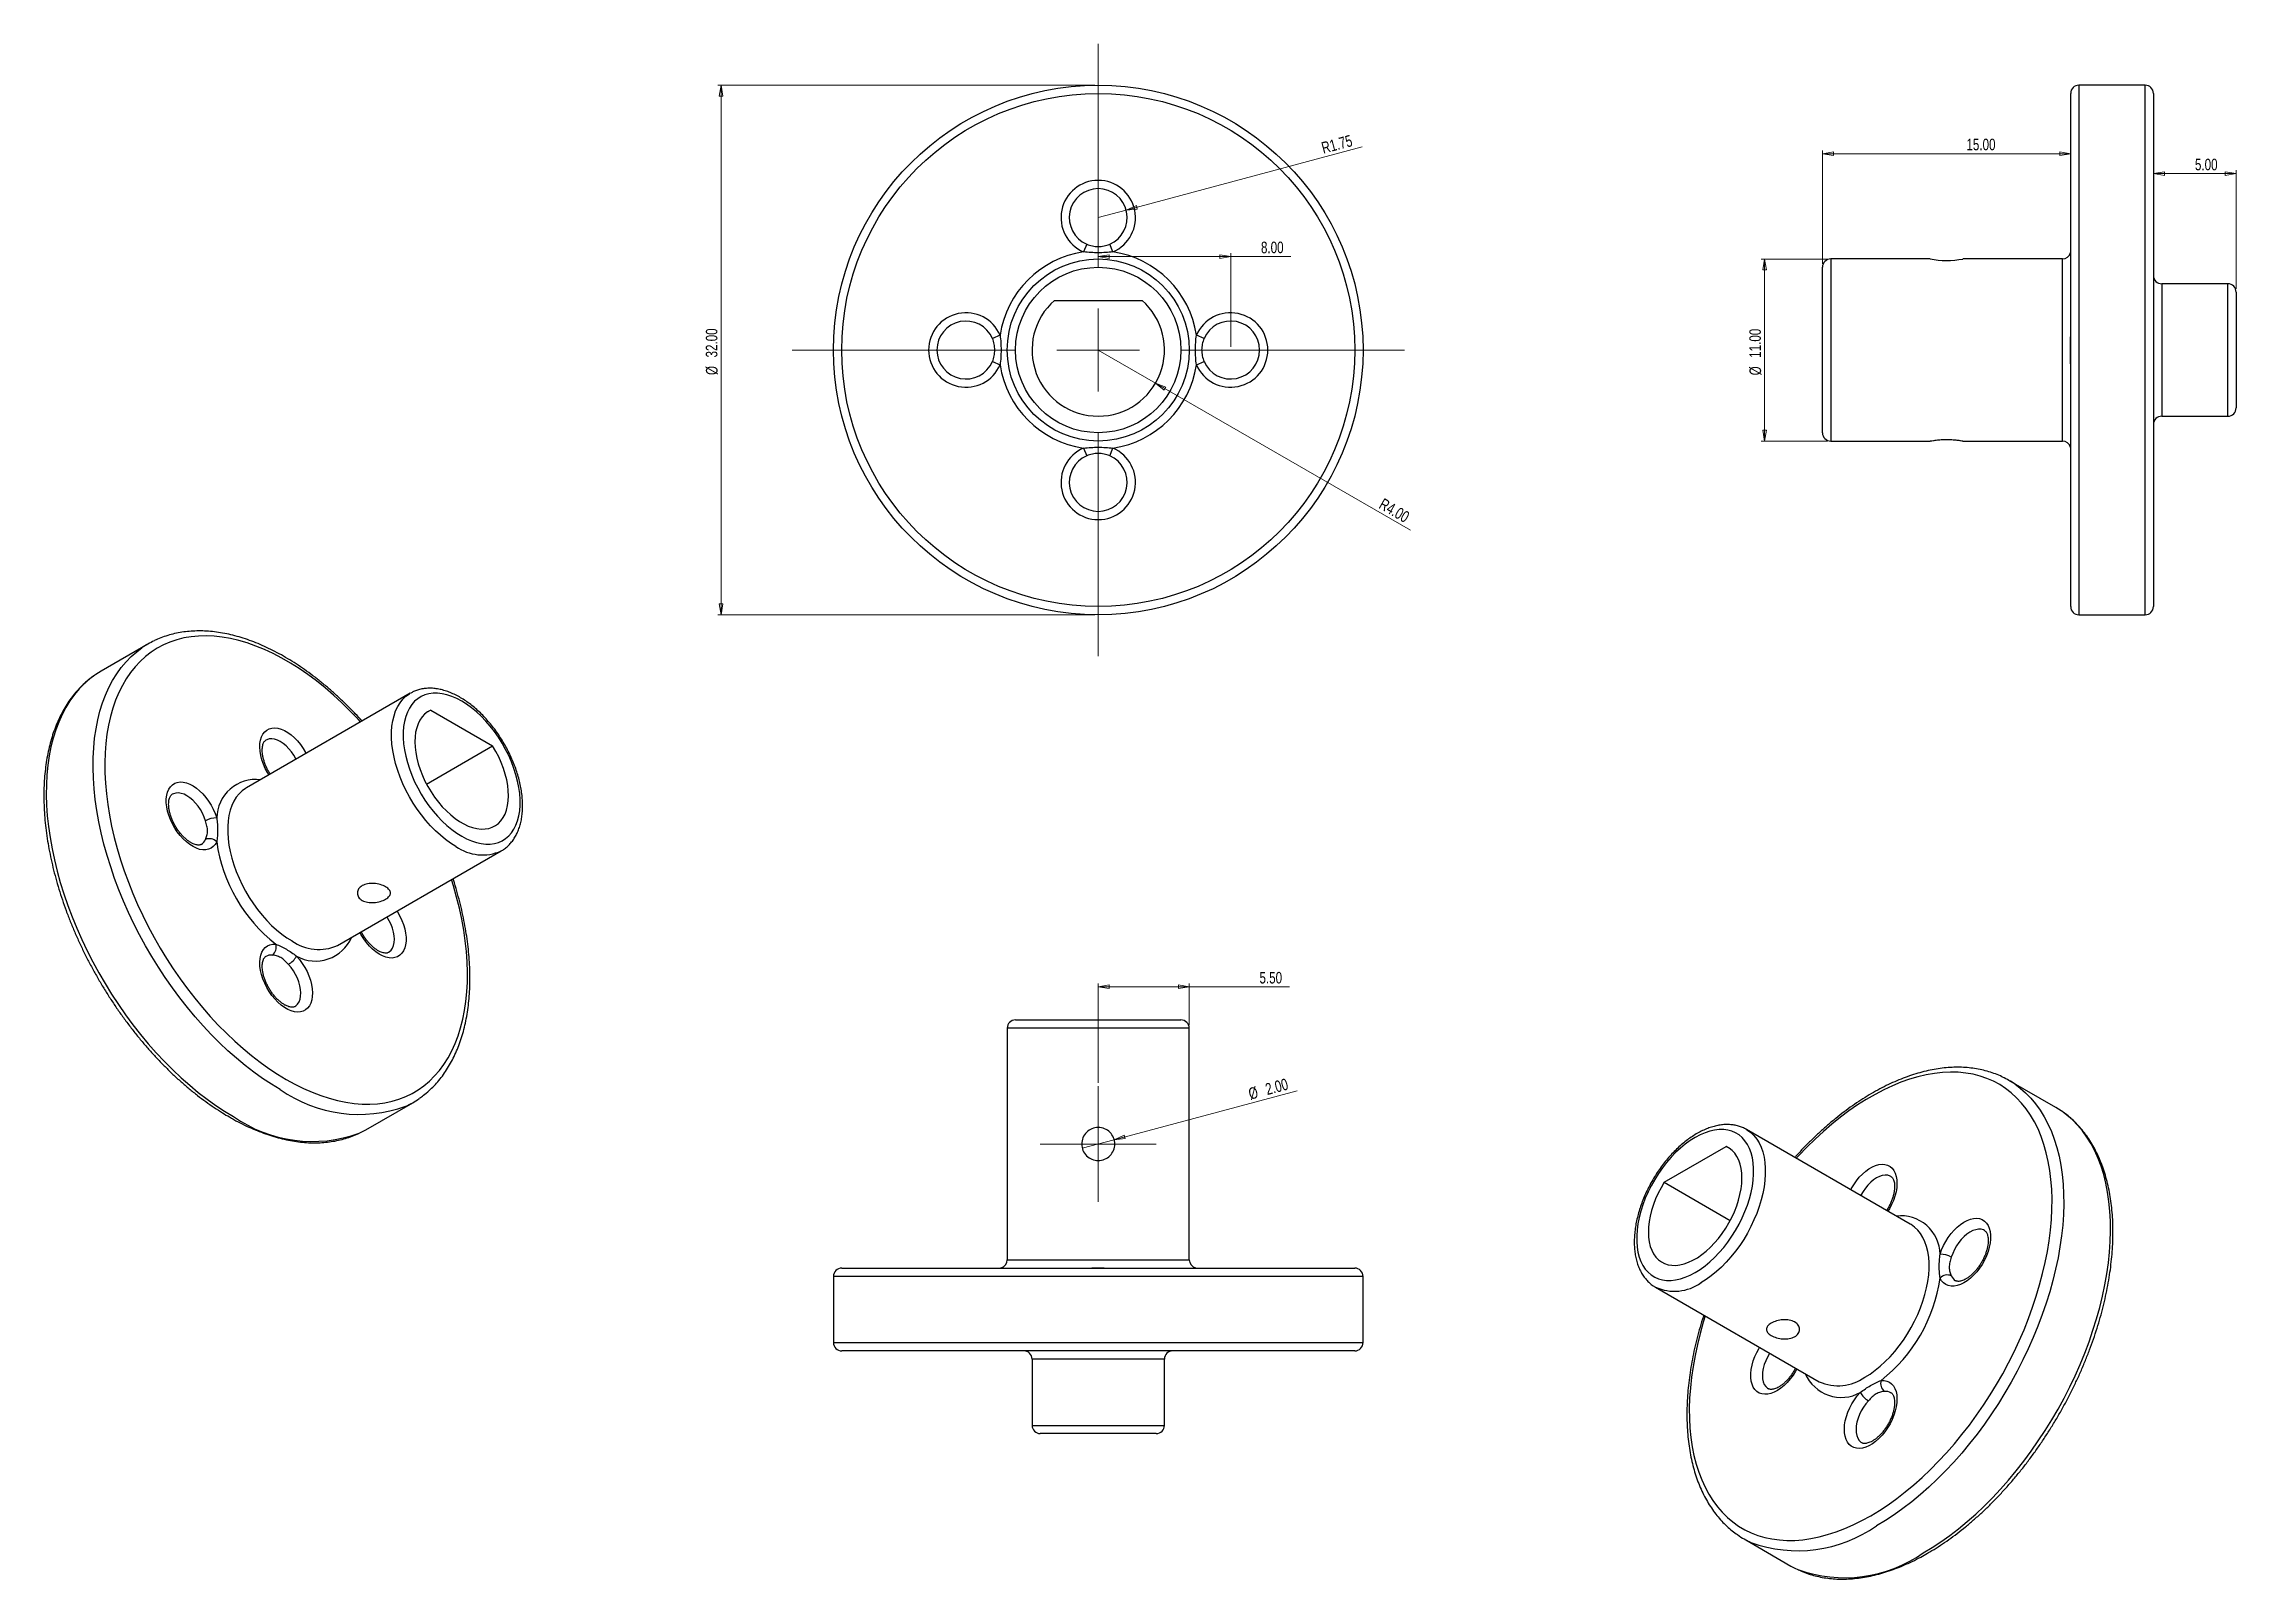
# Model space of a CAD drawing. Header units: millimetres. Extents: x 14 to 146, y 12 to 104.
import ezdxf

# ---------------------------------------------------------------- set-up
doc = ezdxf.new("R2010")
doc.units = ezdxf.units.MM
doc.header["$LTSCALE"] = 0.2
doc.styles.add('SLDTEXTSTYLE0', font='TXT', dxfattribs={"width": 0.75})
doc.dimstyles.new('SLDDIMSTYLE0', dxfattribs={"dimtxt": 0.7, "dimasz": 0.6604, "dimexe": 0, "dimexo": 0.0625, "dimgap": 0.175, "dimtad": 2, "dimrnd": 1e-09, "dimzin": 4, "dimdsep": 46, "dimtxsty": 'SLDTEXTSTYLE0', "dimblk1": 'CLOSED', "dimblk2": 'CLOSED', "dimsah": 1, "dimcen": 0.09, "dimadec": 0, "dimazin": 1, "dimtfac": 1, "dimtofl": 0, "dimtmove": 0, "dimatfit": 3, "dimldrblk": 'CLOSED', "dimfxl": 1, "dimfrac": 2, "dimtolj": 1, "dimtzin": 12, "dimarcsym": 0})
doc.dimstyles.new('SLDDIMSTYLE1', dxfattribs={"dimtxt": 0.7, "dimasz": 0.6604, "dimexe": 0, "dimexo": 0.0625, "dimgap": 0.175, "dimtad": 2, "dimrnd": 1e-09, "dimzin": 4, "dimdsep": 46, "dimtxsty": 'SLDTEXTSTYLE0', "dimblk1": 'CLOSED', "dimblk2": 'CLOSED', "dimsah": 1, "dimcen": 0, "dimadec": 0, "dimazin": 1, "dimtfac": 1, "dimtofl": 0, "dimtmove": 0, "dimatfit": 3, "dimldrblk": 'CLOSED', "dimfxl": 1, "dimfrac": 2, "dimtolj": 1, "dimtzin": 12, "dimarcsym": 0})
doc.dimstyles.new('SLDDIMSTYLE2', dxfattribs={"dimtxt": 0.7, "dimasz": 0.6604, "dimexe": 0, "dimexo": 0.0625, "dimgap": 0.175, "dimtad": 2, "dimrnd": 1e-09, "dimzin": 12, "dimdsep": 46, "dimtxsty": 'SLDTEXTSTYLE0', "dimblk1": 'CLOSED', "dimblk2": 'CLOSED', "dimsah": 1, "dimcen": 0, "dimadec": 0, "dimazin": 3, "dimtfac": 1, "dimtofl": 0, "dimtmove": 0, "dimatfit": 3, "dimldrblk": 'CLOSED', "dimfxl": 1, "dimfrac": 2, "dimtolj": 1, "dimtzin": 12, "dimarcsym": 0})
doc.dimstyles.new('SLDDIMSTYLE3', dxfattribs={"dimtxt": 0.7, "dimasz": 0.6604, "dimexe": 0, "dimexo": 0.0625, "dimgap": 0.175, "dimtad": 2, "dimrnd": 1e-09, "dimzin": 4, "dimdsep": 46, "dimtxsty": 'SLDTEXTSTYLE0', "dimblk1": 'NONE', "dimblk2": 'CLOSED', "dimsah": 1, "dimcen": 0, "dimadec": 0, "dimazin": 1, "dimtfac": 1, "dimtmove": 0, "dimatfit": 3, "dimldrblk": 'NONE', "dimfxl": 1, "dimfrac": 2, "dimtolj": 1, "dimtzin": 12, "dimarcsym": 0})

msp = doc.modelspace()

# ---------------------------------------------------------------- blocks, each defined once
blk = doc.blocks.new('_Closed')
at = {"color": 0, "linetype": 'ByBlock', "lineweight": -2}
for p, q in [((-1, 0.166667), (0, 0)), ((-1, 0.166667), (-1, -0.166667)), ((0, 0), (-1, -0.166667)), ((0, 0), (-1, 0))]:
    blk.add_line(p, q, dxfattribs=at)
blk = doc.blocks.new('_D')
at = {"color": 7, "linetype": 'Continuous', "lineweight": 0}
for p, q in [((77.47, 101.89), (54.67, 101.89)), ((54.87, 101.89), (54.87, 69.89)), ((77.47, 69.89), (54.67, 69.89))]:
    blk.add_line(p, q, dxfattribs=at)
at = {"color": 7, "linetype": 'Continuous', "lineweight": 18, "xscale": 0.6604, "yscale": 0.6604}
for p, rotation in [((54.87, 101.89, -7.5), 90), ((54.87, 69.89, -7.5), 270)]:
    blk.add_blockref('_Closed', p, dxfattribs=dict(at, rotation=rotation))
at = {"color": 7, "linetype": 'Continuous', "lineweight": 18, "char_height": 0.7, "attachment_point": 1, "rotation": 90, "style": 'SLDTEXTSTYLE0'}
for s, insert in [('32.00', (53.95, 85.44)), ('%%c', (53.96, 84.38))]:
    blk.add_mtext(s, dxfattribs=dict(at, insert=insert))
blk = doc.blocks.new('_D_1')
at = {"color": 7, "linetype": 'Continuous', "lineweight": 0}
for q in [(77.67, 85.89), (96.53, 75)]:
    blk.add_line((81.13, 83.89), q, dxfattribs=at)
at = {"color": 7, "linetype": 'Continuous', "lineweight": 18, "xscale": 0.6604, "yscale": 0.6604, "rotation": 150}
blk.add_blockref('_Closed', (81.13, 83.89, -7.5), dxfattribs=at)
at = {"color": 7, "linetype": 'Continuous', "lineweight": 18, "insert": (94.92, 76.97), "char_height": 0.7, "attachment_point": 1, "rotation": 330, "style": 'SLDTEXTSTYLE0'}
blk.add_mtext('R4.00', dxfattribs=at)
blk = doc.blocks.new('_D_2')
at = {"color": 7, "linetype": 'Continuous', "lineweight": 0}
for q in [(93.62, 98.17), (77.67, 93.89)]:
    blk.add_line((79.36, 94.34), q, dxfattribs=at)
at = {"color": 7, "linetype": 'Continuous', "lineweight": 18, "xscale": 0.6604, "yscale": 0.6604, "rotation": 195}
blk.add_blockref('_Closed', (79.36, 94.34, -7.5), dxfattribs=at)
at = {"color": 7, "linetype": 'Continuous', "lineweight": 18, "insert": (91.09, 98.42), "char_height": 0.7, "attachment_point": 1, "rotation": 15, "style": 'SLDTEXTSTYLE0'}
blk.add_mtext('R1.75', dxfattribs=at)
blk = doc.blocks.new('_D_3')
at = {"color": 7, "linetype": 'Continuous', "lineweight": 0}
for p, q in [((85.67, 91.54), (77.67, 91.54)), ((85.67, 86.09), (85.67, 91.74)), ((85.67, 91.54), (89.31, 91.54))]:
    blk.add_line(p, q, dxfattribs=at)
at = {"color": 7, "linetype": 'Continuous', "lineweight": 18, "xscale": 0.6604, "yscale": 0.6604, "rotation": 180}
blk.add_blockref('_Closed', (77.67, 91.54, -7.5), dxfattribs=at)
at = {"color": 7, "linetype": 'Continuous', "lineweight": 18, "xscale": 0.6604, "yscale": 0.6604}
blk.add_blockref('_Closed', (85.67, 91.54, -7.5), dxfattribs=at)
at = {"color": 7, "linetype": 'Continuous', "lineweight": 18, "insert": (87.5, 92.44), "char_height": 0.7, "attachment_point": 1, "style": 'SLDTEXTSTYLE0'}
blk.add_mtext('8.00', dxfattribs=at)
blk = doc.blocks.new('SW_CENTERMARKSYMBOL_0')
at = {"color": 0, "linetype": 'Continuous', "lineweight": 18}
for p, q in [((0, 5), (0, 18.5)), ((0, 0), (0, 2.5)), ((-5, 0), (-18.5, 0)), ((0, 0), (-2.5, 0)), ((0, 0), (0, -2.5)), ((0, 0), (2.5, 0)), ((5, 0), (18.5, 0)), ((0, -5), (0, -18.5))]:
    blk.add_line(p, q, dxfattribs=at)
blk = doc.blocks.new('_D_4')
at = {"color": 7, "linetype": 'Continuous', "lineweight": 0}
for p, q in [((121.73, 91.39), (117.73, 91.39)), ((117.93, 91.39), (117.93, 80.39)), ((121.73, 80.39), (117.73, 80.39))]:
    blk.add_line(p, q, dxfattribs=at)
at = {"color": 7, "linetype": 'Continuous', "lineweight": 18, "xscale": 0.6604, "yscale": 0.6604}
for p, rotation in [((117.93, 91.39), 90), ((117.93, 80.39), 270)]:
    blk.add_blockref('_Closed', p, dxfattribs=dict(at, rotation=rotation))
at = {"color": 7, "linetype": 'Continuous', "lineweight": 18, "char_height": 0.7, "attachment_point": 1, "rotation": 90, "style": 'SLDTEXTSTYLE0'}
for s, insert in [('11.00', (117.01, 85.42)), ('%%c', (117.02, 84.36))]:
    blk.add_mtext(s, dxfattribs=dict(at, insert=insert))
blk = doc.blocks.new('_D_5')
at = {"color": 7, "linetype": 'Continuous', "lineweight": 0}
for p, q in [((121.43, 91.09), (121.43, 97.95)), ((121.43, 97.75), (136.43, 97.75))]:
    blk.add_line(p, q, dxfattribs=at)
at = {"color": 7, "linetype": 'Continuous', "lineweight": 18, "xscale": 0.6604, "yscale": 0.6604, "rotation": 180}
blk.add_blockref('_Closed', (121.43, 97.75), dxfattribs=at)
at = {"color": 7, "linetype": 'Continuous', "lineweight": 18, "xscale": 0.6604, "yscale": 0.6604}
blk.add_blockref('_Closed', (136.43, 97.75), dxfattribs=at)
at = {"color": 7, "linetype": 'Continuous', "lineweight": 18, "insert": (130.13, 98.66), "char_height": 0.7, "attachment_point": 1, "style": 'SLDTEXTSTYLE0'}
blk.add_mtext('15.00', dxfattribs=at)
blk = doc.blocks.new('_D_6')
at = {"color": 7, "linetype": 'Continuous', "lineweight": 0}
for p, q in [((141.43, 95.84), (141.43, 96.75)), ((146.43, 89.59), (146.43, 96.75)), ((141.43, 96.55), (146.43, 96.55))]:
    blk.add_line(p, q, dxfattribs=at)
at = {"color": 7, "linetype": 'Continuous', "lineweight": 18, "xscale": 0.6604, "yscale": 0.6604, "rotation": 180}
blk.add_blockref('_Closed', (141.43, 96.55), dxfattribs=at)
at = {"color": 7, "linetype": 'Continuous', "lineweight": 18, "xscale": 0.6604, "yscale": 0.6604}
blk.add_blockref('_Closed', (146.43, 96.55), dxfattribs=at)
at = {"color": 7, "linetype": 'Continuous', "lineweight": 18, "insert": (143.94, 97.45), "char_height": 0.7, "attachment_point": 1, "style": 'SLDTEXTSTYLE0'}
blk.add_mtext('5.00', dxfattribs=at)
blk = doc.blocks.new('_D_7')
at = {"color": 7, "linetype": 'Continuous', "lineweight": 0}
for q in [(89.68, 41.13), (76.7, 37.65)]:
    blk.add_line((78.63, 38.17), q, dxfattribs=at)
at = {"color": 7, "linetype": 'Continuous', "lineweight": 18, "xscale": 0.6604, "yscale": 0.6604, "rotation": 195}
blk.add_blockref('_Closed', (78.63, 38.17), dxfattribs=at)
at = {"color": 7, "linetype": 'Continuous', "lineweight": 18, "char_height": 0.7, "attachment_point": 1, "rotation": 15, "style": 'SLDTEXTSTYLE0'}
for s, insert in [('%%c', (86.68, 41.26)), ('2.00', (87.7, 41.54))]:
    blk.add_mtext(s, dxfattribs=dict(at, insert=insert))
blk = doc.blocks.new('_None')
blk = doc.blocks.new('_D_8')
at = {"color": 7, "linetype": 'Continuous', "lineweight": 0}
for p, q in [((77.67, 41.61), (77.67, 47.61)), ((83.17, 47.41), (77.67, 47.41)), ((83.17, 45.11), (83.17, 47.61)), ((83.17, 47.41), (89.22, 47.41))]:
    blk.add_line(p, q, dxfattribs=at)
at = {"color": 7, "linetype": 'Continuous', "lineweight": 18, "xscale": 0.6604, "yscale": 0.6604, "rotation": 180}
blk.add_blockref('_Closed', (77.67, 47.41), dxfattribs=at)
at = {"color": 7, "linetype": 'Continuous', "lineweight": 18, "xscale": 0.6604, "yscale": 0.6604}
blk.add_blockref('_Closed', (83.17, 47.41), dxfattribs=at)
at = {"color": 7, "linetype": 'Continuous', "lineweight": 18, "insert": (87.41, 48.31), "char_height": 0.7, "attachment_point": 1, "style": 'SLDTEXTSTYLE0'}
blk.add_mtext('5.50', dxfattribs=at)
blk = doc.blocks.new('SW_CENTERMARKSYMBOL_1')
at = {"color": 0, "linetype": 'Continuous', "lineweight": 18}
for p, q in [((0, 2.5), (0, 3.5)), ((0, 0), (0, 2.5)), ((-2.5, 0), (-3.5, 0)), ((0, 0), (-2.5, 0)), ((0, 0), (0, -2.5)), ((0, 0), (2.5, 0)), ((2.5, 0), (3.5, 0)), ((0, -2.5), (0, -3.5))]:
    blk.add_line(p, q, dxfattribs=at)

# ---------------------------------------------------------------- dimensions: what is measured, and where the dimension line sits
at = {"color": 7, "linetype": 'Continuous', "lineweight": 18}
for base, p1, p2, picture, middle in [((77.666, 91.54), (85.666, 85.891), (77.666, 104.391), '_D_3', (88.409, 91.54)), ((136.429, 97.753), (121.429, 90.891), (136.429, 101.391), '_D_5', (131.291, 97.753)), ((146.429, 96.552), (141.429, 95.641), (146.429, 89.391), '_D_6', (144.847, 96.552)), ((77.666, 47.408), (83.166, 44.908), (77.666, 41.408), '_D_8', (88.312, 47.408))]:
    dim = msp.add_linear_dim(base=base, p1=p1, p2=p2, dimstyle='SLDDIMSTYLE0', dxfattribs=at)
    dim.commit()
    dim.dimension.update_dxf_attribs({"geometry": picture, "text_midpoint": middle, "dimtype": 160})
for base, p1, p2, picture, middle in [((54.866, 69.891), (77.666, 101.891), (77.666, 69.891), '_D', (54.866, 86.076)), ((117.926, 80.391), (121.929, 91.391), (121.929, 80.391), '_D_4', (117.926, 86.051))]:
    dim = msp.add_linear_dim(base=base, p1=p1, p2=p2, angle=90, text='%%c<>', dimstyle='SLDDIMSTYLE0', dxfattribs=at)
    dim.commit()
    dim.dimension.update_dxf_attribs({"geometry": picture, "text_midpoint": middle, "dimtype": 160})
for center, mpoint, dimstyle, picture, middle in [((77.666, 93.891), (79.357, 94.344), 'SLDDIMSTYLE2', '_D_2', (92.479, 97.861)), ((77.666, 85.891), (81.13, 83.891), 'SLDDIMSTYLE1', '_D_1', (95.506, 75.592))]:
    dim = msp.add_radius_dim(center=center, mpoint=mpoint, dimstyle=dimstyle, dxfattribs=at)
    dim.commit()
    dim.dimension.update_dxf_attribs({"geometry": picture, "text_midpoint": middle, "dimtype": 164})
dim = msp.add_diameter_dim_2p(p1=(76.7, 37.65), p2=(78.632, 38.167), dimstyle='SLDDIMSTYLE3', dxfattribs=at)
dim.commit()
dim.dimension.update_dxf_attribs({"geometry": '_D_7', "text_midpoint": (88.312, 40.761), "dimtype": 163})

# ---------------------------------------------------------------- linework, layer by layer
at = {"color": 7, "linetype": 'Continuous', "lineweight": 25}
for p, q in [((136.429, 70.391), (136.429, 101.391)), ((140.929, 101.891), (136.929, 101.891)), ((136.929, 101.891), (136.929, 69.891)), ((140.929, 69.891), (140.929, 101.891)), ((141.429, 101.391), (141.429, 70.391)), ((76.974, 92.284), (76.776, 91.825)), ((78.557, 91.825), (78.359, 92.284)), ((136.423, 91.788), (136.417, 91.773)), ((136.429, 91.824), (136.429, 91.823)), ((121.429, 80.891), (121.429, 90.891)), ((127.929, 91.391), (121.929, 91.391)), ((121.929, 91.391), (121.929, 80.391)), ((135.929, 91.391), (129.916, 91.391)), ((135.929, 80.391), (135.929, 91.391)), ((75.021, 88.891), (80.312, 88.891)), ((145.929, 89.891), (141.929, 89.891)), ((141.929, 89.891), (141.929, 81.891)), ((145.929, 81.891), (145.929, 89.891)), ((146.429, 89.391), (146.429, 82.391)), ((71.733, 86.782), (71.274, 86.584)), ((84.059, 86.584), (83.6, 86.782)), ((71.274, 85.199), (71.733, 85.001)), ((83.6, 85.001), (84.059, 85.199)), ((141.929, 81.891), (145.929, 81.891)), ((76.776, 79.958), (76.974, 79.499)), ((78.359, 79.499), (78.557, 79.958)), ((121.929, 80.391), (127.932, 80.391)), ((129.917, 80.391), (135.929, 80.391)), ((136.417, 80.01), (136.416, 80.012)), ((136.929, 69.891), (140.929, 69.891)), ((20.239, 68.122), (17.411, 66.489)), ((36.096, 65.151), (26.196, 59.436)), ((36.096, 65.151), (36.113, 65.161)), ((37.328, 64.122), (37.078, 63.977)), ((37.328, 64.122), (41.07, 61.962)), ((37.077, 59.657), (41.07, 61.962)), ((31.696, 49.91), (41.595, 55.625)), ((72.666, 45.408), (77.666, 45.408)), ((77.666, 45.408), (82.666, 45.408)), ((72.166, 44.908), (72.166, 30.909)), ((77.666, 44.908), (72.166, 44.908)), ((83.166, 44.908), (77.666, 44.908)), ((83.166, 30.909), (83.166, 44.908)), ((135.525, 40.123), (132.696, 41.756)), ((33.41, 38.775), (36.238, 40.408)), ((126.74, 33.071), (116.84, 38.786)), ((116.84, 38.786), (116.849, 38.78)), ((111.866, 35.596), (115.608, 37.756)), ((115.858, 37.612), (115.608, 37.756)), ((111.866, 35.596), (115.859, 33.291)), ((72.166, 30.909), (77.666, 30.909)), ((77.666, 30.909), (83.166, 30.909)), ((61.666, 29.909), (61.666, 25.909)), ((77.666, 29.909), (61.666, 29.909)), ((62.166, 30.409), (77.666, 30.409)), ((71.784, 30.421), (71.787, 30.422)), ((77.666, 30.409), (93.166, 30.409)), ((93.666, 29.909), (77.666, 29.909)), ((83.548, 30.421), (83.546, 30.422)), ((83.563, 30.414), (83.548, 30.421)), ((83.599, 30.409), (83.598, 30.409)), ((93.666, 25.909), (93.666, 29.909)), ((111.341, 29.259), (121.24, 23.544)), ((61.666, 25.909), (77.666, 25.909)), ((77.666, 25.409), (62.166, 25.409)), ((77.666, 25.909), (93.666, 25.909)), ((93.166, 25.409), (77.666, 25.409)), ((73.666, 24.909), (73.666, 20.909)), ((77.666, 24.909), (73.666, 24.909)), ((81.666, 24.909), (77.666, 24.909)), ((81.666, 20.909), (81.666, 24.909)), ((73.666, 20.909), (81.666, 20.909)), ((81.166, 20.409), (74.166, 20.409)), ((116.698, 14.043), (119.526, 12.41))]:
    msp.add_line(p, q, dxfattribs=at)
at = {"color": 7, "linetype": 'Continuous', "lineweight": 25, "flags": 128}
for points in [[(28.239, 41.2), (27.704, 41.523), (27.171, 41.875), (26.641, 42.254), (26.114, 42.66), (25.591, 43.091), (25.075, 43.548), (24.565, 44.029), (24.064, 44.532), (23.572, 45.057), (23.091, 45.603), (22.621, 46.168), (22.163, 46.751), (21.719, 47.351), (21.29, 47.966), (20.876, 48.596), (20.478, 49.238), (20.098, 49.891), (19.736, 50.554), (19.393, 51.225), (19.07, 51.903), (18.767, 52.587), (18.486, 53.274), (18.226, 53.963), (17.988, 54.653), (17.774, 55.342), (17.582, 56.029), (17.415, 56.712), (17.271, 57.389), (17.152, 58.059), (17.058, 58.721), (16.989, 59.373), (16.945, 60.014), (16.926, 60.641), (16.932, 61.255), (16.964, 61.853), (17.02, 62.433), (17.102, 62.996), (17.209, 63.539), (17.34, 64.062), (17.495, 64.563), (17.675, 65.04), (17.878, 65.494), (18.104, 65.922), (18.353, 66.325), (18.624, 66.701), (18.916, 67.049), (19.229, 67.368), (19.562, 67.658), (19.872, 67.889)], [(33.089, 63.415), (32.938, 63.579), (32.45, 64.088), (31.954, 64.574), (31.45, 65.038), (30.94, 65.477), (30.424, 65.89), (29.903, 66.277), (29.38, 66.638), (28.855, 66.97), (28.33, 67.273), (27.804, 67.547), (27.281, 67.791), (26.761, 68.004), (26.245, 68.187), (25.734, 68.337), (25.23, 68.456), (24.734, 68.542), (24.247, 68.597), (23.769, 68.618), (23.303, 68.607), (22.849, 68.564), (22.408, 68.488), (21.981, 68.38), (21.57, 68.24), (21.174, 68.068), (20.796, 67.865), (20.436, 67.631), (20.094, 67.367), (19.772, 67.073), (19.47, 66.751), (19.189, 66.4), (18.93, 66.021), (18.693, 65.616), (18.479, 65.186), (18.288, 64.73), (18.121, 64.251), (17.978, 63.75), (17.859, 63.227), (17.765, 62.684), (17.696, 62.122), (17.652, 61.543), (17.633, 60.947), (17.639, 60.337), (17.671, 59.713), (17.727, 59.077), (17.809, 58.43), (17.915, 57.774), (18.046, 57.11), (18.202, 56.441), (18.381, 55.767), (18.583, 55.09), (18.809, 54.411), (19.057, 53.733), (19.327, 53.056), (19.618, 52.383), (19.931, 51.714), (20.262, 51.052), (20.614, 50.398), (20.983, 49.753), (21.37, 49.119), (21.773, 48.497), (22.193, 47.888), (22.627, 47.295), (23.074, 46.719), (23.535, 46.16), (24.007, 45.621), (24.489, 45.101), (24.981, 44.604), (25.482, 44.129), (25.989, 43.678), (26.502, 43.251), (27.021, 42.851), (27.543, 42.477), (28.067, 42.13), (28.592, 41.812), (28.592, 41.812)], [(17.037, 66.251), (16.734, 66.025), (16.401, 65.735), (16.088, 65.416), (15.795, 65.068), (15.525, 64.692), (15.276, 64.29), (15.05, 63.861), (14.847, 63.407), (14.667, 62.93), (14.511, 62.429), (14.38, 61.907), (14.274, 61.363), (14.192, 60.801), (14.135, 60.22), (14.104, 59.622), (14.097, 59.008), (14.116, 58.381), (14.16, 57.74), (14.23, 57.088), (14.324, 56.426), (14.443, 55.756), (14.586, 55.079), (14.754, 54.396), (14.945, 53.709), (15.16, 53.02), (15.397, 52.33), (15.657, 51.641), (15.939, 50.954), (16.242, 50.271), (16.565, 49.593), (16.908, 48.921), (17.27, 48.258), (17.65, 47.605), (18.047, 46.963), (18.461, 46.334), (18.891, 45.718), (19.335, 45.118), (19.792, 44.535), (20.262, 43.97), (20.744, 43.425), (21.236, 42.899), (21.737, 42.396), (22.246, 41.915), (22.763, 41.458), (23.285, 41.027), (23.812, 40.621), (24.343, 40.242), (24.876, 39.89), (25.41, 39.567)], [(17.411, 66.489), (17.087, 66.286), (17.037, 66.251)], [(38.845, 55.897), (38.532, 56.092), (38.222, 56.315), (37.915, 56.565), (37.614, 56.839), (37.321, 57.136), (37.038, 57.455), (36.767, 57.792), (36.509, 58.146), (36.266, 58.515), (36.041, 58.896), (35.833, 59.287), (35.645, 59.684), (35.477, 60.087), (35.332, 60.491), (35.209, 60.895), (35.11, 61.295), (35.035, 61.689), (34.985, 62.075), (34.959, 62.45), (34.959, 62.812), (34.985, 63.158), (35.035, 63.486), (35.11, 63.794), (35.209, 64.08), (35.332, 64.341), (35.477, 64.578), (35.645, 64.787), (35.833, 64.967), (36.041, 65.118), (36.096, 65.151)], [(39.199, 56.509), (39.499, 56.351), (39.796, 56.223), (40.09, 56.127), (40.377, 56.062), (40.655, 56.031), (40.923, 56.032), (41.179, 56.066), (41.42, 56.133), (41.645, 56.232), (41.853, 56.362), (42.041, 56.523), (42.21, 56.713), (42.356, 56.931), (42.48, 57.176), (42.579, 57.445), (42.655, 57.737), (42.706, 58.049), (42.731, 58.379), (42.731, 58.726), (42.706, 59.086), (42.655, 59.457), (42.579, 59.836), (42.48, 60.22), (42.356, 60.607), (42.21, 60.995), (42.041, 61.379), (41.853, 61.757), (41.645, 62.127), (41.42, 62.486), (41.179, 62.832), (40.923, 63.161), (40.655, 63.471), (40.377, 63.761), (40.09, 64.029), (39.796, 64.271), (39.499, 64.487), (39.199, 64.675), (38.899, 64.833), (38.601, 64.961), (38.308, 65.057), (38.021, 65.121), (37.743, 65.153), (37.475, 65.152), (37.219, 65.117), (36.978, 65.051), (36.753, 64.952), (36.545, 64.821), (36.356, 64.661), (36.188, 64.47), (36.042, 64.252), (35.918, 64.008), (35.818, 63.739), (35.743, 63.447), (35.692, 63.135), (35.667, 62.804), (35.667, 62.458), (35.692, 62.098), (35.743, 61.727), (35.818, 61.348), (35.918, 60.963), (36.042, 60.576), (36.188, 60.189), (36.356, 59.805), (36.545, 59.427), (36.753, 59.057), (36.978, 58.698), (37.219, 58.352), (37.475, 58.023), (37.743, 57.712), (38.021, 57.422), (38.308, 57.155), (38.601, 56.913), (38.899, 56.697), (39.199, 56.509)], [(37.328, 64.122), (37.136, 64.017), (36.962, 63.882), (36.808, 63.717), (36.675, 63.524), (36.566, 63.305), (36.48, 63.061), (36.418, 62.795), (36.382, 62.509), (36.371, 62.206), (36.385, 61.889), (36.424, 61.56), (36.489, 61.222), (36.578, 60.878), (36.69, 60.532), (36.825, 60.187), (36.981, 59.845), (37.158, 59.51), (37.352, 59.184), (37.563, 58.871), (37.789, 58.574), (38.028, 58.295), (38.277, 58.036), (38.534, 57.801), (38.798, 57.59), (39.065, 57.407), (39.333, 57.252), (39.6, 57.127), (39.863, 57.034), (40.121, 56.972), (40.37, 56.943), (40.609, 56.947), (40.834, 56.983), (41.046, 57.052), (41.24, 57.153), (41.417, 57.284), (41.573, 57.446), (41.708, 57.635), (41.82, 57.852), (41.909, 58.093), (41.974, 58.356), (42.013, 58.64), (42.027, 58.941), (42.016, 59.257), (41.98, 59.584), (41.918, 59.921), (41.832, 60.264), (41.722, 60.61), (41.59, 60.956), (41.436, 61.299), (41.262, 61.635), (41.07, 61.962)], [(27.549, 60.217), (27.464, 60.357), (27.331, 60.61), (27.218, 60.869), (27.127, 61.13), (27.061, 61.389), (27.018, 61.642), (27.002, 61.884), (27.011, 62.112), (27.045, 62.322), (27.105, 62.511), (27.188, 62.676), (27.294, 62.813), (27.422, 62.921), (27.568, 62.998), (27.731, 63.043), (27.907, 63.055), (28.095, 63.033), (28.291, 62.979), (28.491, 62.893), (28.693, 62.776), (28.894, 62.631), (29.09, 62.459), (29.277, 62.264), (29.454, 62.048), (29.617, 61.815), (29.763, 61.57), (29.793, 61.513)], [(29.189, 61.164), (29.179, 61.182), (29.054, 61.401), (28.913, 61.607), (28.757, 61.796), (28.59, 61.964), (28.416, 62.109), (28.239, 62.226), (28.061, 62.314), (27.887, 62.37), (27.721, 62.394), (27.565, 62.385), (27.423, 62.343), (27.366, 62.314)], [(24.397, 56.164), (24.305, 56.009), (24.191, 55.881), (24.057, 55.784), (23.905, 55.718), (23.737, 55.685), (23.556, 55.685), (23.365, 55.717), (23.168, 55.783), (22.966, 55.88), (22.764, 56.007), (22.565, 56.162), (22.371, 56.342), (22.187, 56.545), (22.015, 56.767), (21.858, 57.005), (21.718, 57.254), (21.598, 57.511), (21.5, 57.772), (21.424, 58.032), (21.373, 58.288), (21.348, 58.534), (21.348, 58.768), (21.373, 58.985), (21.424, 59.181), (21.5, 59.355), (21.598, 59.502), (21.718, 59.62), (21.858, 59.708), (22.015, 59.764), (22.187, 59.788), (22.371, 59.778), (22.565, 59.735), (22.764, 59.66), (22.966, 59.554), (23.168, 59.418), (23.365, 59.255), (23.556, 59.068), (23.737, 58.859), (23.905, 58.632), (24.057, 58.39), (24.191, 58.138), (24.305, 57.879), (24.397, 57.618)], [(23.718, 57.44), (23.636, 57.669), (23.533, 57.896), (23.409, 58.116), (23.269, 58.323), (23.114, 58.513), (22.948, 58.684), (22.775, 58.831), (22.597, 58.95), (22.42, 59.041), (22.245, 59.1), (22.078, 59.126), (21.921, 59.12), (21.778, 59.081), (21.704, 59.044)], [(26.196, 59.436), (26.141, 59.403), (25.933, 59.252), (25.745, 59.072), (25.578, 58.863), (25.432, 58.627), (25.31, 58.365), (25.21, 58.079), (25.135, 57.771), (25.085, 57.443), (25.06, 57.097), (25.06, 56.735), (25.085, 56.36), (25.135, 55.974), (25.21, 55.58), (25.31, 55.18), (25.432, 54.776), (25.578, 54.372), (25.745, 53.969), (25.933, 53.572), (26.141, 53.181), (26.367, 52.8), (26.61, 52.431), (26.867, 52.077), (27.139, 51.74), (27.421, 51.421), (27.714, 51.124), (28.015, 50.85), (28.322, 50.6), (28.633, 50.377), (28.946, 50.182)], [(28.592, 41.812), (29.118, 41.524), (29.642, 41.265), (30.164, 41.036), (30.682, 40.838), (31.196, 40.672), (31.703, 40.537), (32.203, 40.435), (32.695, 40.364), (33.178, 40.326), (33.65, 40.321), (34.11, 40.348), (34.558, 40.408), (34.992, 40.5), (35.411, 40.624), (35.815, 40.78), (36.202, 40.967), (36.571, 41.186), (36.922, 41.435), (37.254, 41.714), (37.566, 42.022), (37.858, 42.359), (38.128, 42.724), (38.376, 43.116), (38.601, 43.534), (38.804, 43.977), (38.983, 44.444), (39.138, 44.934), (39.269, 45.447), (39.376, 45.98), (39.457, 46.532), (39.514, 47.103), (39.545, 47.691), (39.552, 48.294), (39.533, 48.911), (39.489, 49.542), (39.42, 50.183), (39.326, 50.835), (39.207, 51.495), (39.064, 52.161), (38.896, 52.833), (38.706, 53.509), (38.588, 53.889)], [(35.293, 51.987), (35.327, 51.933), (35.466, 51.684), (35.587, 51.426), (35.685, 51.165), (35.76, 50.905), (35.811, 50.65), (35.837, 50.403), (35.837, 50.17), (35.811, 49.953), (35.76, 49.756), (35.685, 49.583), (35.587, 49.436), (35.466, 49.317), (35.327, 49.229), (35.169, 49.173), (34.997, 49.15), (34.813, 49.16), (34.62, 49.203), (34.421, 49.278), (34.219, 49.384), (34.017, 49.52), (33.819, 49.683), (33.628, 49.87), (33.448, 50.079), (33.28, 50.306), (33.128, 50.548), (33.049, 50.691)], [(34.773, 49.485), (34.826, 49.52), (34.934, 49.622), (35.019, 49.752), (35.082, 49.908), (35.12, 50.087), (35.133, 50.285), (35.12, 50.497), (35.082, 50.72), (35.019, 50.948), (34.934, 51.178), (34.826, 51.404), (34.7, 51.621), (34.689, 51.638)], [(29.222, 49.26), (29.402, 49.051), (29.569, 48.823), (29.721, 48.58), (29.854, 48.328), (29.967, 48.069), (30.057, 47.808), (30.124, 47.549), (30.166, 47.296), (30.183, 47.054), (30.174, 46.825), (30.14, 46.615), (30.08, 46.426), (29.996, 46.262), (29.89, 46.125), (29.763, 46.017), (29.617, 45.939), (29.454, 45.895), (29.277, 45.883), (29.09, 45.904), (28.894, 45.958), (28.693, 46.045), (28.491, 46.161), (28.291, 46.307), (28.095, 46.479), (27.907, 46.674), (27.731, 46.89), (27.568, 47.122), (27.422, 47.368), (27.294, 47.623), (27.188, 47.883), (27.105, 48.144), (27.045, 48.402), (27.011, 48.652), (27.002, 48.89), (27.018, 49.113), (27.061, 49.317), (27.127, 49.499), (27.218, 49.656), (27.331, 49.784), (27.464, 49.883), (27.615, 49.951), (27.783, 49.985), (27.963, 49.987)], [(29.111, 46.215), (29.179, 46.261), (29.285, 46.365), (29.369, 46.498), (29.43, 46.656), (29.466, 46.837), (29.476, 47.036), (29.461, 47.249), (29.421, 47.473), (29.356, 47.702), (29.268, 47.931), (29.159, 48.156), (29.031, 48.373), (28.886, 48.576), (28.728, 48.762)], [(124.344, 15.447), (124.869, 15.765), (125.393, 16.111), (125.915, 16.485), (126.433, 16.886), (126.947, 17.312), (127.454, 17.763), (127.955, 18.238), (128.447, 18.736), (128.929, 19.255), (129.401, 19.795), (129.861, 20.354), (130.309, 20.93), (130.743, 21.523), (131.162, 22.131), (131.566, 22.753), (131.953, 23.387), (132.322, 24.032), (132.673, 24.687), (133.005, 25.349), (133.317, 26.018), (133.609, 26.691), (133.879, 27.368), (134.127, 28.046), (134.353, 28.725), (134.555, 29.402), (134.734, 30.076), (134.889, 30.745), (135.02, 31.409), (135.127, 32.064), (135.208, 32.711), (135.265, 33.347), (135.297, 33.971), (135.303, 34.582), (135.284, 35.178), (135.24, 35.757), (135.171, 36.319), (135.077, 36.862), (134.958, 37.385), (134.815, 37.886), (134.648, 38.365), (134.457, 38.82), (134.243, 39.251), (134.006, 39.656), (133.746, 40.034), (133.466, 40.385), (133.164, 40.708), (132.842, 41.002), (132.5, 41.266), (132.14, 41.5), (131.762, 41.703), (131.366, 41.875), (130.955, 42.015), (130.528, 42.123), (130.087, 42.199), (129.633, 42.242), (129.166, 42.253), (128.689, 42.231), (128.202, 42.177), (127.705, 42.091), (127.201, 41.972), (126.691, 41.821), (126.175, 41.639), (125.655, 41.426), (125.131, 41.182), (124.606, 40.908), (124.081, 40.605), (123.556, 40.272), (123.032, 39.912), (122.512, 39.525), (121.996, 39.111), (121.486, 38.672), (120.982, 38.209), (120.485, 37.723), (119.998, 37.214), (119.847, 37.05)], [(133.067, 41.522), (133.373, 41.293), (133.707, 41.003), (134.02, 40.683), (134.312, 40.335), (134.583, 39.96), (134.832, 39.557), (135.058, 39.129), (135.261, 38.675), (135.44, 38.197), (135.596, 37.697), (135.727, 37.174), (135.834, 36.631), (135.915, 36.068), (135.972, 35.487), (136.004, 34.889), (136.01, 34.276), (135.991, 33.648), (135.947, 33.008), (135.878, 32.356), (135.784, 31.694), (135.665, 31.024), (135.521, 30.346), (135.354, 29.664), (135.162, 28.977), (134.948, 28.288), (134.71, 27.598), (134.45, 26.909), (134.169, 26.221), (133.866, 25.538), (133.542, 24.86), (133.199, 24.189), (132.838, 23.526), (132.457, 22.873), (132.06, 22.231), (131.646, 21.601), (131.217, 20.986), (130.773, 20.386), (130.315, 19.803), (129.845, 19.238), (129.364, 18.692), (128.872, 18.167), (128.371, 17.663), (127.861, 17.183), (127.345, 16.726), (126.822, 16.294), (126.295, 15.888), (125.764, 15.509), (125.231, 15.158), (124.697, 14.835)], [(127.525, 13.202), (128.06, 13.525), (128.593, 13.876), (129.124, 14.255), (129.651, 14.661), (130.173, 15.093), (130.69, 15.55), (131.199, 16.03), (131.7, 16.534), (132.192, 17.059), (132.674, 17.605), (133.144, 18.17), (133.601, 18.753), (134.045, 19.353), (134.475, 19.968), (134.888, 20.598), (135.286, 21.24), (135.666, 21.893), (136.028, 22.556), (136.371, 23.227), (136.694, 23.905), (136.997, 24.589), (137.279, 25.276), (137.539, 25.965), (137.776, 26.655), (137.991, 27.344), (138.182, 28.031), (138.35, 28.714), (138.493, 29.391), (138.612, 30.061), (138.706, 30.723), (138.775, 31.375), (138.819, 32.015), (138.838, 32.643), (138.832, 33.257), (138.801, 33.854), (138.744, 34.435), (138.662, 34.998), (138.556, 35.541), (138.424, 36.064), (138.269, 36.564), (138.089, 37.042), (137.886, 37.496), (137.66, 37.924), (137.411, 38.327), (137.14, 38.703), (136.848, 39.05), (136.535, 39.37), (136.202, 39.66), (135.886, 39.895)], [(135.886, 39.895), (135.849, 39.92), (135.525, 40.123)], [(33.011, 38.567), (33.171, 38.645), (33.41, 38.775)], [(113.737, 30.144), (114.037, 30.332), (114.334, 30.548), (114.628, 30.79), (114.915, 31.057), (115.193, 31.347), (115.461, 31.658), (115.717, 31.987), (115.958, 32.332), (116.183, 32.691), (116.391, 33.061), (116.579, 33.44), (116.748, 33.824), (116.894, 34.211), (117.017, 34.598), (117.117, 34.983), (117.193, 35.362), (117.244, 35.732), (117.269, 36.092), (117.269, 36.439), (117.244, 36.77), (117.193, 37.082), (117.117, 37.374), (117.017, 37.643), (116.894, 37.887), (116.748, 38.105), (116.579, 38.295), (116.391, 38.456), (116.183, 38.586), (115.958, 38.685), (115.717, 38.752), (115.461, 38.786), (115.193, 38.788), (114.915, 38.756), (114.628, 38.692), (114.334, 38.595), (114.037, 38.468), (113.737, 38.309), (113.437, 38.121), (113.139, 37.906), (112.846, 37.663), (112.559, 37.396), (112.281, 37.106), (112.013, 36.795), (111.757, 36.466), (111.516, 36.121), (111.291, 35.762), (111.083, 35.392), (110.894, 35.013), (110.726, 34.629), (110.58, 34.242), (110.456, 33.855), (110.356, 33.471), (110.281, 33.091), (110.23, 32.721), (110.205, 32.361), (110.205, 32.014), (110.23, 31.683), (110.281, 31.371), (110.356, 31.079), (110.456, 30.81), (110.58, 30.566), (110.726, 30.348), (110.894, 30.158), (111.083, 29.997), (111.291, 29.867), (111.516, 29.768), (111.757, 29.701), (112.013, 29.667), (112.281, 29.666), (112.559, 29.697), (112.846, 29.761), (113.139, 29.858), (113.437, 29.985), (113.737, 30.144)], [(116.849, 38.78), (116.895, 38.753), (117.103, 38.602), (117.291, 38.421), (117.459, 38.212), (117.604, 37.976), (117.727, 37.714), (117.826, 37.428), (117.901, 37.121), (117.951, 36.793), (117.976, 36.447), (117.976, 36.085), (117.951, 35.71), (117.901, 35.324), (117.826, 34.929), (117.727, 34.529), (117.604, 34.126), (117.459, 33.721), (117.291, 33.319), (117.103, 32.921), (116.895, 32.531), (116.669, 32.15), (116.427, 31.781), (116.169, 31.427), (115.898, 31.089), (115.615, 30.771), (115.322, 30.474), (115.021, 30.199), (114.714, 29.95), (114.403, 29.727), (114.09, 29.531)], [(111.866, 35.596), (111.674, 35.269), (111.5, 34.933), (111.346, 34.591), (111.213, 34.245), (111.104, 33.899), (111.018, 33.556), (110.956, 33.219), (110.92, 32.891), (110.909, 32.575), (110.923, 32.274), (110.962, 31.991), (111.027, 31.727), (111.116, 31.486), (111.228, 31.27), (111.363, 31.08), (111.519, 30.919), (111.696, 30.787), (111.89, 30.687), (112.101, 30.618), (112.327, 30.581), (112.566, 30.577), (112.815, 30.607), (113.072, 30.668), (113.336, 30.762), (113.603, 30.887), (113.871, 31.041), (114.138, 31.225), (114.401, 31.435), (114.659, 31.671), (114.908, 31.929), (115.147, 32.209), (115.372, 32.506), (115.584, 32.819), (115.778, 33.144), (115.955, 33.479), (116.111, 33.821), (116.246, 34.167), (116.358, 34.513), (116.447, 34.856), (116.512, 35.194), (116.551, 35.523), (116.565, 35.841), (116.554, 36.144), (116.518, 36.43), (116.456, 36.695), (116.37, 36.939), (116.26, 37.159), (116.128, 37.352), (115.974, 37.516), (115.8, 37.652), (115.608, 37.756)], [(123.143, 35.147), (123.173, 35.204), (123.319, 35.45), (123.482, 35.683), (123.658, 35.898), (123.846, 36.094), (124.042, 36.266), (124.242, 36.411), (124.445, 36.528), (124.645, 36.614), (124.841, 36.668), (125.029, 36.689), (125.205, 36.678), (125.368, 36.633), (125.514, 36.556), (125.641, 36.448), (125.748, 36.31), (125.831, 36.146), (125.891, 35.957), (125.925, 35.747), (125.934, 35.519), (125.917, 35.276), (125.875, 35.024), (125.808, 34.765), (125.718, 34.504), (125.605, 34.245), (125.472, 33.992), (125.387, 33.852)], [(125.569, 35.949), (125.513, 35.977), (125.371, 36.019), (125.215, 36.028), (125.048, 36.005), (124.875, 35.948), (124.697, 35.861), (124.52, 35.743), (124.346, 35.599), (124.179, 35.431), (124.023, 35.241), (123.881, 35.035), (123.756, 34.817), (123.747, 34.799)], [(128.539, 31.252), (128.631, 31.514), (128.745, 31.772), (128.879, 32.025), (129.031, 32.266), (129.199, 32.493), (129.38, 32.702), (129.57, 32.89), (129.768, 33.053), (129.97, 33.188), (130.172, 33.295), (130.371, 33.37), (130.564, 33.413), (130.749, 33.422), (130.921, 33.399), (131.078, 33.343), (131.218, 33.255), (131.338, 33.136), (131.436, 32.989), (131.512, 32.816), (131.562, 32.619), (131.588, 32.402), (131.588, 32.169), (131.562, 31.922), (131.512, 31.667), (131.436, 31.407), (131.338, 31.146), (131.218, 30.889), (131.078, 30.639), (130.921, 30.402), (130.749, 30.18), (130.564, 29.977), (130.371, 29.797), (130.172, 29.642), (129.97, 29.515), (129.768, 29.418), (129.57, 29.352), (129.38, 29.319), (129.199, 29.319), (129.031, 29.353), (128.879, 29.419), (128.745, 29.516), (128.631, 29.643), (128.539, 29.799)], [(123.99, 23.817), (124.303, 24.012), (124.614, 24.235), (124.921, 24.484), (125.222, 24.759), (125.514, 25.056), (125.797, 25.374), (126.069, 25.712), (126.326, 26.066), (126.569, 26.435), (126.795, 26.816), (127.002, 27.206), (127.191, 27.604), (127.358, 28.006), (127.504, 28.411), (127.626, 28.814), (127.726, 29.215), (127.8, 29.609), (127.851, 29.995), (127.876, 30.37), (127.876, 30.732), (127.851, 31.078), (127.8, 31.406), (127.726, 31.714), (127.626, 31.999), (127.504, 32.261), (127.358, 32.497), (127.191, 32.706), (127.002, 32.887), (126.795, 33.038), (126.74, 33.071)], [(131.231, 32.679), (131.158, 32.715), (131.015, 32.755), (130.858, 32.761), (130.69, 32.734), (130.516, 32.675), (130.338, 32.585), (130.161, 32.465), (129.988, 32.319), (129.822, 32.148), (129.667, 31.957), (129.527, 31.75), (129.403, 31.531), (129.299, 31.304), (129.217, 31.074)], [(114.347, 27.523), (114.23, 27.144), (114.039, 26.468), (113.872, 25.796), (113.729, 25.129), (113.61, 24.469), (113.516, 23.818), (113.447, 23.176), (113.403, 22.546), (113.384, 21.929), (113.39, 21.325), (113.422, 20.738), (113.479, 20.167), (113.56, 19.614), (113.667, 19.081), (113.798, 18.569), (113.953, 18.079), (114.132, 17.611), (114.334, 17.168), (114.56, 16.75), (114.808, 16.359), (115.078, 15.994), (115.37, 15.657), (115.682, 15.348), (116.014, 15.069), (116.365, 14.82), (116.734, 14.602), (117.121, 14.414), (117.525, 14.258), (117.944, 14.134), (118.378, 14.042), (118.826, 13.983), (119.286, 13.956), (119.758, 13.961), (120.24, 13.999), (120.732, 14.069), (121.233, 14.172), (121.74, 14.306), (122.254, 14.473), (122.772, 14.671), (123.294, 14.899), (123.818, 15.158), (124.344, 15.447)], [(119.887, 24.325), (119.808, 24.182), (119.656, 23.941), (119.488, 23.714), (119.307, 23.505), (119.117, 23.317), (118.919, 23.154), (118.717, 23.019), (118.515, 22.912), (118.316, 22.837), (118.123, 22.794), (117.938, 22.785), (117.766, 22.808), (117.609, 22.864), (117.469, 22.952), (117.349, 23.071), (117.251, 23.218), (117.175, 23.391), (117.125, 23.588), (117.099, 23.804), (117.099, 24.038), (117.125, 24.284), (117.175, 24.54), (117.251, 24.8), (117.349, 25.061), (117.469, 25.318), (117.609, 25.568), (117.642, 25.621)], [(118.247, 25.272), (118.236, 25.256), (118.11, 25.038), (118.002, 24.813), (117.916, 24.583), (117.854, 24.354), (117.816, 24.132), (117.803, 23.919), (117.816, 23.722), (117.854, 23.543), (117.916, 23.387), (118.002, 23.257), (118.11, 23.155), (118.163, 23.12)], [(124.973, 23.622), (125.153, 23.62), (125.32, 23.585), (125.472, 23.518), (125.605, 23.419), (125.718, 23.29), (125.808, 23.134), (125.875, 22.952), (125.917, 22.748), (125.934, 22.525), (125.925, 22.286), (125.891, 22.036), (125.831, 21.779), (125.748, 21.518), (125.641, 21.258), (125.514, 21.003), (125.368, 20.757), (125.205, 20.524), (125.029, 20.309), (124.841, 20.113), (124.645, 19.941), (124.445, 19.796), (124.242, 19.679), (124.042, 19.593), (123.846, 19.539), (123.658, 19.518), (123.482, 19.529), (123.319, 19.574), (123.173, 19.651), (123.046, 19.759), (122.939, 19.897), (122.856, 20.061), (122.796, 20.25), (122.762, 20.46), (122.753, 20.688), (122.77, 20.931), (122.812, 21.183), (122.879, 21.442), (122.969, 21.703), (123.082, 21.962), (123.215, 22.215), (123.367, 22.457), (123.534, 22.685), (123.714, 22.895)], [(124.207, 22.397), (124.05, 22.211), (123.905, 22.008), (123.777, 21.791), (123.668, 21.566), (123.58, 21.336), (123.515, 21.108), (123.475, 20.884), (123.46, 20.671), (123.47, 20.472), (123.506, 20.291), (123.567, 20.133), (123.651, 20), (123.756, 19.896), (123.825, 19.85)], [(119.526, 12.41), (119.765, 12.28), (119.937, 12.196)]]:
    msp.add_lwpolyline(points, dxfattribs=at)
at = {"color": 7, "linetype": 'Continuous', "lineweight": 25}
for radius in [16, 15.5, 5.5, 5]:
    msp.add_circle((77.666, 85.891), radius, dxfattribs=at)
for centre, radius, start, end in [((136.929, 101.391), 0.5, 90, 180), ((140.929, 101.391), 0.5, 0, 90), ((77.666, 93.891), 2.25, 293.30632, 246.69368), ((77.666, 93.891), 1.75, 293.30632, 246.69368), ((77.666, 85.891), 6, 98.53233, 171.46767), ((77.666, 85.891), 6, 8.53233, 81.46767), ((135.929, 91.891), 0.5, 270, 346.36512), ((121.929, 90.891), 0.5, 90, 180), ((128.929, 96.843), 5.542, 259.60613, 280.25955), ((141.929, 90.391), 0.5, 180, 270), ((77.666, 85.891), 4, 131.40962, 48.59038), ((145.929, 89.391), 0.5, 0, 90), ((69.666, 85.891), 2.25, 23.30632, 336.69368), ((69.666, 85.891), 1.75, 23.30632, 336.69368), ((85.666, 85.891), 2.25, 203.30632, 156.69368), ((85.666, 85.891), 1.75, 203.30632, 156.69368), ((77.666, 85.891), 6, 188.53233, 261.46767), ((77.666, 85.891), 6, 278.53233, 351.46767), ((145.929, 82.391), 0.5, 270, 0), ((121.929, 80.891), 0.5, 180, 270), ((141.929, 81.391), 0.5, 90, 180), ((77.666, 77.891), 2.25, 113.30632, 66.69368), ((77.666, 77.891), 1.75, 113.30632, 66.69368), ((135.929, 79.891), 0.5, 13.64258, 90), ((136.929, 70.391), 0.5, 180, 270), ((140.929, 70.391), 0.5, 270, 0), ((22.91, 63.495), 5.342, 115.39955, 124.65666), ((26.762, 57.576), 2.365, 83.20008, 178.97813), ((24.392, 56.255), 1.363, 89.81375, 119.62536), ((23.124, 56.574), 0.651, 300.83839, 335.95192), ((23.96, 55.78), 0.582, 41.34936, 114.53613), ((33.904, 57.535), 9.606, 188.20679, 231.79321), ((40.456, 58.141), 2.762, 234.33333, 294.349), ((30.367, 51.33), 2.365, 241.02969, 336.79708), ((27.682, 48.68), 0.651, 84.05771, 119.10764), ((27.412, 49.801), 0.582, 305.45941, 18.65285), ((28.039, 49.938), 1.363, 300.36976, 330.19303), ((30.556, 52.426), 2.762, 234.33265, 294.35689), ((72.666, 44.908), 0.5, 90, 180), ((82.666, 44.908), 0.5, 0, 90), ((32.999, 47.987), 8.29, 234.95104, 289.95745), ((130.026, 37.13), 5.342, 55.2994, 64.59141), ((33.567, 45.034), 5.342, 295.0452, 304.94009), ((30.169, 46.349), 8.285, 234.94219, 290.05685), ((126.174, 31.21), 2.365, 1.02187, 96.79992), ((71.666, 30.909), 0.5, 283.64258, 0), ((83.666, 30.909), 0.5, 180, 256.36512), ((128.544, 29.889), 1.363, 60.37464, 90.18625), ((62.166, 29.909), 0.5, 90, 180), ((93.166, 29.909), 0.5, 0, 90), ((112.481, 31.774), 2.76, 245.50577, 305.67923), ((119.032, 31.17), 9.606, 308.20679, 351.79321), ((128.976, 29.414), 0.582, 65.46387, 138.65064), ((129.812, 30.209), 0.651, 204.0494, 239.11183), ((62.166, 25.909), 0.5, 180, 270), ((73.166, 24.909), 0.5, 0, 90), ((82.166, 24.909), 0.5, 90, 180), ((93.166, 25.909), 0.5, 270, 0), ((122.568, 24.964), 2.365, 203.20292, 298.97031), ((122.379, 26.061), 2.762, 245.64311, 305.66735), ((124.896, 23.572), 1.363, 209.80697, 239.63024), ((125.524, 23.436), 0.582, 161.34715, 234.54059), ((125.254, 22.314), 0.651, 60.84121, 95.94365), ((74.166, 20.909), 0.5, 180, 270), ((81.166, 20.909), 0.5, 270, 0), ((119.937, 21.619), 8.287, 249.99595, 305.05311), ((119.369, 18.669), 5.342, 235.07112, 244.89845), ((122.765, 19.989), 8.29, 250.05811, 305.04757)]:
    msp.add_arc(centre, radius, start, end, dxfattribs=at)
for points, knots in [([(78.557, 91.825), (78.409, 91.803), (78.261, 91.789), (77.964, 91.771), (77.815, 91.766), (77.518, 91.766), (77.368, 91.771), (77.072, 91.789), (76.924, 91.802), (76.776, 91.825)], [0, 0, 0, 0, 0.25, 0.25, 0.5, 0.5, 0.75, 0.75, 1, 1, 1, 1]), ([(76.974, 92.284), (77.084, 92.237), (77.197, 92.202), (77.428, 92.154), (77.548, 92.141), (77.785, 92.142), (77.902, 92.153), (78.134, 92.201), (78.249, 92.237), (78.359, 92.284)], [0, 0, 0, 0, 0.25, 0.25, 0.5, 0.5, 0.75, 0.75, 1, 1, 1, 1]), ([(71.274, 85.199), (71.321, 85.309), (71.356, 85.422), (71.404, 85.653), (71.416, 85.773), (71.416, 86.01), (71.404, 86.127), (71.357, 86.36), (71.321, 86.474), (71.274, 86.584)], [0, 0, 0, 0, 0.25, 0.25, 0.5, 0.5, 0.75, 0.75, 1, 1, 1, 1]), ([(71.733, 86.782), (71.755, 86.634), (71.769, 86.486), (71.787, 86.189), (71.791, 86.04), (71.791, 85.743), (71.787, 85.594), (71.769, 85.297), (71.755, 85.149), (71.733, 85.001)], [0, 0, 0, 0, 0.25, 0.25, 0.5, 0.5, 0.75, 0.75, 1, 1, 1, 1]), ([(83.6, 85.001), (83.577, 85.149), (83.563, 85.297), (83.545, 85.594), (83.541, 85.743), (83.541, 86.04), (83.545, 86.189), (83.563, 86.486), (83.577, 86.634), (83.6, 86.782)], [0, 0, 0, 0, 0.25, 0.25, 0.5, 0.5, 0.75, 0.75, 1, 1, 1, 1]), ([(84.059, 86.584), (84.012, 86.474), (83.976, 86.361), (83.929, 86.13), (83.916, 86.01), (83.916, 85.773), (83.928, 85.656), (83.976, 85.423), (84.012, 85.309), (84.059, 85.199)], [0, 0, 0, 0, 0.25, 0.25, 0.5, 0.5, 0.75, 0.75, 1, 1, 1, 1]), ([(136.428, 85.062), (136.427, 85.149), (136.421, 85.484), (136.408, 85.942), (136.423, 86.417), (136.427, 86.638), (136.429, 86.743)], [0, 0, 0, 0, 0.1554376, 0.6022687, 0.8122941, 1, 1, 1, 1]), ([(76.776, 79.958), (76.923, 79.98), (77.072, 79.994), (77.369, 80.012), (77.518, 80.016), (77.815, 80.016), (77.964, 80.012), (78.261, 79.994), (78.409, 79.981), (78.557, 79.958)], [0, 0, 0, 0, 0.25, 0.25, 0.5, 0.5, 0.75, 0.75, 1, 1, 1, 1]), ([(78.359, 79.499), (78.249, 79.546), (78.136, 79.581), (77.905, 79.629), (77.785, 79.642), (77.548, 79.641), (77.431, 79.63), (77.198, 79.582), (77.084, 79.546), (76.974, 79.499)], [0, 0, 0, 0, 0.25, 0.25, 0.5, 0.5, 0.75, 0.75, 1, 1, 1, 1]), ([(127.932, 80.392), (127.941, 80.394), (127.959, 80.397), (128.121, 80.424), (128.367, 80.456), (128.652, 80.479), (128.847, 80.482), (128.929, 80.483)], [0, 0, 0, 0, 0.2018914, 0.4132465, 0.6274804, 0.8434521, 1, 1, 1, 1]), ([(128.929, 80.483), (129.041, 80.481), (129.263, 80.477), (129.561, 80.448), (129.786, 80.417), (129.916, 80.394), (129.917, 80.394), (129.917, 80.394)], [0, 0, 0, 0, 0.212414, 0.4247422, 0.6392893, 0.8553394, 1, 1, 1, 1]), ([(33.177, 63.466), (33.043, 63.614), (32.754, 63.93), (32.3, 64.392), (31.82, 64.856), (31.331, 65.298), (30.837, 65.718), (30.337, 66.116), (29.832, 66.491), (29.324, 66.841), (28.814, 67.166), (28.301, 67.465), (27.788, 67.738), (27.276, 67.984), (26.764, 68.202), (26.255, 68.392), (25.75, 68.554), (25.249, 68.686), (24.753, 68.789), (24.265, 68.863), (23.784, 68.906), (23.312, 68.92), (22.85, 68.903), (22.399, 68.857), (21.961, 68.78), (21.535, 68.676), (21.125, 68.54), (20.828, 68.424), (20.672, 68.345), (20.644, 68.331)], [0, 0, 0, 0, 0.0336571, 0.0721082, 0.1105721, 0.1490498, 0.1875422, 0.22605, 0.2645734, 0.3031123, 0.3416658, 0.3802323, 0.4188091, 0.4573922, 0.495974, 0.534546, 0.5730977, 0.611616, 0.6500857, 0.6884896, 0.7268092, 0.7650258, 0.8031229, 0.8410872, 0.8789119, 0.9165976, 0.9541543, 0.9916011, 1, 1, 1, 1]), ([(17.015, 66.233), (16.946, 66.185), (16.759, 66.057), (16.474, 65.819), (16.161, 65.521), (15.866, 65.198), (15.591, 64.849), (15.335, 64.475), (15.099, 64.078), (14.884, 63.658), (14.69, 63.215), (14.518, 62.75), (14.368, 62.265), (14.24, 61.761), (14.136, 61.238), (14.054, 60.699), (13.995, 60.143), (13.959, 59.572), (13.946, 58.987), (13.957, 58.391), (13.99, 57.783), (14.047, 57.165), (14.126, 56.538), (14.228, 55.904), (14.352, 55.263), (14.498, 54.618), (14.666, 53.969), (14.854, 53.317), (15.064, 52.664), (15.295, 52.011), (15.545, 51.359), (15.814, 50.71), (16.103, 50.065), (16.41, 49.425), (16.734, 48.792), (17.076, 48.165), (17.434, 47.548), (17.808, 46.941), (18.197, 46.345), (18.6, 45.761), (19.016, 45.191), (19.446, 44.635), (19.887, 44.095), (20.338, 43.572), (20.801, 43.067), (21.272, 42.581), (21.751, 42.114), (22.239, 41.669), (22.732, 41.245), (23.231, 40.843), (23.735, 40.465), (24.243, 40.111), (24.718, 39.803), (25.025, 39.623), (25.16, 39.543)], [0, 0, 0, 0, 0.011323, 0.0302756, 0.049255, 0.0682777, 0.0873564, 0.1064993, 0.1257104, 0.144989, 0.1643311, 0.18373, 0.2031775, 0.2226646, 0.2421827, 0.2617236, 0.2812802, 0.3008465, 0.3204178, 0.3399896, 0.359559, 0.379124, 0.3986836, 0.418237, 0.4377838, 0.457324, 0.4768578, 0.4963854, 0.5159073, 0.5354242, 0.5549364, 0.5744448, 0.59395, 0.6134526, 0.6329533, 0.6524529, 0.6719522, 0.6914517, 0.710952, 0.7304538, 0.7499579, 0.769465, 0.7889757, 0.8084909, 0.8280111, 0.8475371, 0.8670695, 0.8866088, 0.9061556, 0.9257101, 0.9452725, 0.9648428, 0.9844207, 1, 1, 1, 1]), ([(41.594, 55.626), (41.604, 55.631), (41.692, 55.676), (41.843, 55.787), (42.044, 55.96), (42.223, 56.16), (42.383, 56.383), (42.523, 56.629), (42.641, 56.897), (42.736, 57.187), (42.809, 57.496), (42.857, 57.823), (42.882, 58.165), (42.882, 58.52), (42.858, 58.885), (42.811, 59.259), (42.74, 59.638), (42.647, 60.021), (42.533, 60.406), (42.397, 60.79), (42.241, 61.172), (42.066, 61.549), (41.873, 61.92), (41.663, 62.282), (41.437, 62.633), (41.196, 62.972), (40.942, 63.296), (40.676, 63.603), (40.4, 63.893), (40.113, 64.163), (39.819, 64.412), (39.518, 64.637), (39.212, 64.839), (38.903, 65.014), (38.591, 65.162), (38.279, 65.281), (37.969, 65.371), (37.663, 65.429), (37.363, 65.456), (37.073, 65.451), (36.793, 65.414), (36.528, 65.347), (36.302, 65.263), (36.171, 65.189), (36.118, 65.16)], [0, 0, 0, 0, 0.0029964, 0.0259908, 0.0489683, 0.072046, 0.0953392, 0.1189299, 0.1428557, 0.1671083, 0.191641, 0.2163847, 0.2412655, 0.2662191, 0.2911938, 0.3161528, 0.3410814, 0.3659737, 0.3908296, 0.4156528, 0.4404488, 0.4652248, 0.4899881, 0.514747, 0.5395093, 0.5642808, 0.5890699, 0.6138849, 0.638734, 0.6636247, 0.6885637, 0.7135552, 0.7385999, 0.7636923, 0.7888172, 0.8139337, 0.8389861, 0.8639013, 0.8885939, 0.9129822, 0.9370111, 0.9606711, 0.9840061, 1, 1, 1, 1]), ([(27.629, 60.263), (27.627, 60.267), (27.58, 60.335), (27.5, 60.478), (27.393, 60.69), (27.305, 60.905), (27.235, 61.118), (27.186, 61.325), (27.156, 61.521), (27.145, 61.701), (27.152, 61.861), (27.174, 61.999), (27.208, 62.112), (27.25, 62.198), (27.297, 62.26), (27.333, 62.296), (27.359, 62.308), (27.366, 62.311)], [0, 0, 0, 0, 0.0038915, 0.0789536, 0.1540525, 0.2289713, 0.3035373, 0.3775896, 0.4509851, 0.5236242, 0.5955029, 0.6668078, 0.7380429, 0.8099875, 0.8845831, 0.9658493, 1, 1, 1, 1]), ([(23.456, 56.017), (23.442, 56.009), (23.411, 55.991), (23.347, 55.977), (23.262, 55.975), (23.159, 55.989), (23.036, 56.026), (22.898, 56.087), (22.751, 56.172), (22.6, 56.282), (22.446, 56.415), (22.294, 56.569), (22.148, 56.743), (22.011, 56.932), (21.885, 57.134), (21.773, 57.345), (21.678, 57.559), (21.602, 57.774), (21.545, 57.983), (21.508, 58.184), (21.49, 58.37), (21.491, 58.538), (21.508, 58.685), (21.538, 58.807), (21.578, 58.903), (21.623, 58.973), (21.665, 59.019), (21.694, 59.036), (21.707, 59.044)], [0, 0, 0, 0, 0.0358337, 0.0779485, 0.1162512, 0.1527483, 0.1915153, 0.2295991, 0.2676291, 0.3058549, 0.344411, 0.3833089, 0.4225019, 0.4619174, 0.5014718, 0.541078, 0.5806325, 0.620033, 0.6591932, 0.6980331, 0.7364893, 0.7745369, 0.8122295, 0.8497714, 0.8874899, 0.9261444, 0.9673443, 1, 1, 1, 1]), ([(23.718, 56.309), (23.752, 56.38), (23.784, 56.461), (23.829, 56.637), (23.842, 56.732), (23.842, 56.926), (23.829, 57.024), (23.784, 57.226), (23.752, 57.331), (23.718, 57.44)], [0, 0, 0, 0, 0.25, 0.25, 0.5, 0.5, 0.75, 0.75, 1, 1, 1, 1]), ([(24.397, 57.618), (24.413, 57.488), (24.426, 57.364), (24.444, 57.117), (24.449, 56.995), (24.449, 56.752), (24.444, 56.631), (24.426, 56.393), (24.413, 56.275), (24.397, 56.164)], [0, 0, 0, 0, 0.25, 0.25, 0.5, 0.5, 0.75, 0.75, 1, 1, 1, 1]), ([(34.603, 52.706), (34.509, 52.652), (34.399, 52.606), (34.157, 52.534), (34.026, 52.509), (33.765, 52.49), (33.634, 52.495), (33.393, 52.539), (33.281, 52.578), (33.096, 52.684), (33.022, 52.752), (32.922, 52.906), (32.896, 52.991), (32.896, 53.162), (32.921, 53.247), (33.022, 53.401), (33.096, 53.469), (33.281, 53.576), (33.392, 53.615), (33.633, 53.658), (33.764, 53.664), (34.025, 53.644), (34.156, 53.62), (34.398, 53.548), (34.509, 53.502), (34.696, 53.394), (34.769, 53.334), (34.87, 53.208), (34.896, 53.142), (34.896, 53.012), (34.87, 52.946), (34.77, 52.821), (34.696, 52.76), (34.603, 52.706)], [0, 0, 0, 0, 0.0625, 0.0625, 0.125, 0.125, 0.1875, 0.1875, 0.25, 0.25, 0.3125, 0.3125, 0.375, 0.375, 0.4375, 0.4375, 0.5, 0.5, 0.5625, 0.5625, 0.625, 0.625, 0.6875, 0.6875, 0.75, 0.75, 0.8125, 0.8125, 0.875, 0.875, 0.9375, 0.9375, 1, 1, 1, 1]), ([(36.649, 40.673), (36.732, 40.731), (36.931, 40.872), (37.227, 41.124), (37.537, 41.426), (37.829, 41.754), (38.101, 42.107), (38.354, 42.484), (38.586, 42.885), (38.798, 43.309), (38.988, 43.755), (39.157, 44.223), (39.303, 44.711), (39.427, 45.219), (39.528, 45.744), (39.607, 46.287), (39.662, 46.845), (39.694, 47.418), (39.703, 48.005), (39.688, 48.603), (39.651, 49.213), (39.591, 49.833), (39.508, 50.461), (39.403, 51.096), (39.275, 51.737), (39.126, 52.384), (38.954, 53.033), (38.804, 53.552), (38.704, 53.855), (38.676, 53.939)], [0, 0, 0, 0, 0.0268515, 0.0642881, 0.1017835, 0.1393689, 0.1770681, 0.2148961, 0.2528589, 0.2909543, 0.3291733, 0.367502, 0.4059238, 0.4444211, 0.4829768, 0.5215751, 0.5602024, 0.5988473, 0.6375005, 0.6761535, 0.7148011, 0.7534397, 0.7920671, 0.8306821, 0.8692842, 0.9078732, 0.9464495, 0.9850139, 1, 1, 1, 1]), ([(34.771, 49.486), (34.765, 49.482), (34.742, 49.466), (34.694, 49.452), (34.615, 49.442), (34.518, 49.45), (34.401, 49.477), (34.267, 49.529), (34.123, 49.605), (33.973, 49.705), (33.82, 49.829), (33.667, 49.975), (33.518, 50.142), (33.376, 50.325), (33.247, 50.523), (33.164, 50.662), (33.13, 50.735), (33.129, 50.737)], [0, 0, 0, 0, 0.0277398, 0.1156188, 0.1907945, 0.2611453, 0.3359428, 0.4084906, 0.4806067, 0.5529102, 0.6257782, 0.699304, 0.7734323, 0.8480401, 0.9229746, 0.9980723, 1, 1, 1, 1]), ([(29.111, 46.218), (29.098, 46.21), (29.068, 46.193), (29.007, 46.18), (28.922, 46.177), (28.819, 46.191), (28.697, 46.226), (28.559, 46.287), (28.413, 46.371), (28.261, 46.48), (28.108, 46.612), (27.956, 46.766), (27.809, 46.939), (27.671, 47.128), (27.545, 47.33), (27.433, 47.54), (27.338, 47.755), (27.261, 47.969), (27.203, 48.179), (27.165, 48.38), (27.147, 48.566), (27.147, 48.735), (27.164, 48.882), (27.194, 49.005), (27.233, 49.102), (27.278, 49.174), (27.321, 49.221), (27.351, 49.239), (27.365, 49.247)], [0, 0, 0, 0, 0.0331949, 0.0754998, 0.1138851, 0.1504126, 0.1892134, 0.2272981, 0.2653187, 0.3035278, 0.3420652, 0.3809451, 0.420122, 0.4595238, 0.4990671, 0.5386649, 0.5782145, 0.617613, 0.6567737, 0.6956165, 0.7340771, 0.7721292, 0.809823, 0.8473564, 0.8850537, 0.9236534, 0.9647289, 1, 1, 1, 1]), ([(28.728, 48.762), (28.65, 48.846), (28.577, 48.925), (28.425, 49.064), (28.345, 49.126), (28.177, 49.223), (28.09, 49.258), (27.915, 49.308), (27.827, 49.321), (27.749, 49.327)], [0, 0, 0, 0, 0.25, 0.25, 0.5, 0.5, 0.75, 0.75, 1, 1, 1, 1]), ([(27.963, 49.987), (28.067, 49.946), (28.176, 49.898), (28.391, 49.795), (28.498, 49.739), (28.709, 49.617), (28.812, 49.552), (29.017, 49.413), (29.118, 49.339), (29.222, 49.26)], [0, 0, 0, 0, 0.25, 0.25, 0.5, 0.5, 0.75, 0.75, 1, 1, 1, 1]), ([(132.294, 41.967), (132.288, 41.97), (132.157, 42.038), (131.886, 42.145), (131.481, 42.287), (131.061, 42.396), (130.628, 42.478), (130.184, 42.53), (129.728, 42.553), (129.262, 42.546), (128.786, 42.51), (128.303, 42.445), (127.812, 42.35), (127.314, 42.225), (126.812, 42.072), (126.305, 41.889), (125.795, 41.679), (125.284, 41.441), (124.772, 41.175), (124.259, 40.883), (123.748, 40.565), (123.24, 40.222), (122.734, 39.854), (122.233, 39.462), (121.737, 39.048), (121.247, 38.611), (120.764, 38.154), (120.289, 37.674), (119.954, 37.323), (119.78, 37.126), (119.759, 37.101)], [0, 0, 0, 0, 0.0016356, 0.0389386, 0.076273, 0.1136741, 0.1511716, 0.1887871, 0.2265333, 0.264414, 0.3024253, 0.3405567, 0.3787937, 0.4171192, 0.4555157, 0.4939663, 0.5324559, 0.5709714, 0.609502, 0.6480389, 0.6865738, 0.7251023, 0.7636212, 0.8021286, 0.8406234, 0.8791053, 0.9175741, 0.9560305, 0.9944752, 1, 1, 1, 1]), ([(127.775, 13.177), (127.866, 13.23), (128.126, 13.383), (128.557, 13.655), (129.065, 14.002), (129.57, 14.374), (130.07, 14.769), (130.565, 15.187), (131.054, 15.627), (131.536, 16.088), (132.01, 16.57), (132.474, 17.07), (132.929, 17.588), (133.373, 18.124), (133.806, 18.675), (134.226, 19.242), (134.632, 19.822), (135.025, 20.415), (135.403, 21.019), (135.765, 21.634), (136.112, 22.258), (136.441, 22.89), (136.753, 23.528), (137.046, 24.172), (137.321, 24.82), (137.576, 25.471), (137.812, 26.123), (138.027, 26.776), (138.222, 27.428), (138.395, 28.078), (138.547, 28.725), (138.677, 29.367), (138.785, 30.003), (138.87, 30.632), (138.932, 31.252), (138.972, 31.863), (138.989, 32.464), (138.983, 33.052), (138.953, 33.627), (138.9, 34.188), (138.824, 34.734), (138.725, 35.263), (138.602, 35.774), (138.457, 36.266), (138.289, 36.738), (138.1, 37.189), (137.888, 37.618), (137.655, 38.024), (137.401, 38.406), (137.128, 38.763), (136.835, 39.094), (136.523, 39.399), (136.215, 39.662), (136.003, 39.812), (135.907, 39.879)], [0, 0, 0, 0, 0.0103259, 0.0298826, 0.0494349, 0.0689821, 0.0885235, 0.1080583, 0.1275866, 0.1471083, 0.1666238, 0.1861333, 0.2056375, 0.2251369, 0.2446322, 0.2641239, 0.2836127, 0.3030994, 0.3225847, 0.3420693, 0.3615538, 0.381039, 0.4005253, 0.4200136, 0.4395045, 0.4589988, 0.4784972, 0.4980004, 0.5175091, 0.5370239, 0.5565454, 0.5760741, 0.5956104, 0.6151546, 0.6347068, 0.6542667, 0.6738337, 0.6934068, 0.7129843, 0.7325638, 0.7521409, 0.771711, 0.7912682, 0.8108055, 0.8303147, 0.8497866, 0.8692119, 0.8885814, 0.9078872, 0.9271237, 0.946289, 0.9653853, 0.9844195, 1, 1, 1, 1]), ([(25.16, 39.543), (25.251, 39.491), (25.512, 39.343), (25.944, 39.117), (26.456, 38.875), (26.967, 38.662), (27.476, 38.476), (27.981, 38.319), (28.481, 38.192), (28.975, 38.093), (29.463, 38.025), (29.942, 37.986), (30.413, 37.978), (30.873, 37.999), (31.322, 38.05), (31.758, 38.131), (32.182, 38.241), (32.589, 38.382), (32.857, 38.487), (32.984, 38.553), (32.986, 38.554)], [0, 0, 0, 0, 0.0322135, 0.093261, 0.1543254, 0.2153855, 0.2764276, 0.3374343, 0.3983848, 0.4592541, 0.5200146, 0.5806367, 0.6410915, 0.7013531, 0.7614023, 0.8212296, 0.8808385, 0.9402471, 0.9994882, 1, 1, 1, 1]), ([(78.666, 37.908), (78.666, 37.776), (78.64, 37.646), (78.54, 37.404), (78.465, 37.293), (78.281, 37.109), (78.17, 37.035), (77.929, 36.935), (77.798, 36.909), (77.536, 36.908), (77.405, 36.934), (77.163, 37.035), (77.052, 37.108), (76.866, 37.294), (76.793, 37.404), (76.693, 37.646), (76.666, 37.777), (76.666, 38.039), (76.693, 38.171), (76.792, 38.411), (76.866, 38.523), (77.051, 38.707), (77.161, 38.781), (77.403, 38.882), (77.533, 38.908), (77.798, 38.909), (77.928, 38.882), (78.17, 38.782), (78.281, 38.708), (78.465, 38.524), (78.54, 38.413), (78.64, 38.172), (78.666, 38.041), (78.666, 37.908)], [0, 0, 0, 0, 0.0625, 0.0625, 0.125, 0.125, 0.1875, 0.1875, 0.25, 0.25, 0.3125, 0.3125, 0.375, 0.375, 0.4375, 0.4375, 0.5, 0.5, 0.5625, 0.5625, 0.625, 0.625, 0.6875, 0.6875, 0.75, 0.75, 0.8125, 0.8125, 0.875, 0.875, 0.9375, 0.9375, 1, 1, 1, 1]), ([(116.849, 38.777), (116.826, 38.791), (116.729, 38.853), (116.542, 38.933), (116.291, 39.016), (116.026, 39.068), (115.752, 39.091), (115.468, 39.084), (115.175, 39.048), (114.876, 38.982), (114.571, 38.886), (114.264, 38.761), (113.955, 38.607), (113.648, 38.426), (113.344, 38.22), (113.045, 37.989), (112.753, 37.735), (112.469, 37.46), (112.194, 37.166), (111.931, 36.854), (111.68, 36.526), (111.443, 36.184), (111.22, 35.83), (111.014, 35.466), (110.826, 35.093), (110.655, 34.715), (110.504, 34.332), (110.374, 33.948), (110.264, 33.564), (110.176, 33.181), (110.111, 32.803), (110.07, 32.43), (110.052, 32.066), (110.058, 31.712), (110.089, 31.369), (110.145, 31.042), (110.226, 30.731), (110.332, 30.439), (110.462, 30.17), (110.615, 29.924), (110.788, 29.704), (110.982, 29.512), (111.165, 29.364), (111.29, 29.293), (111.337, 29.266)], [0, 0, 0, 0, 0.007129, 0.0300585, 0.0529836, 0.0760255, 0.0992958, 0.1228705, 0.1467811, 0.1710132, 0.1955164, 0.2202198, 0.2450507, 0.2699466, 0.294857, 0.3197491, 0.3446097, 0.3694337, 0.3942218, 0.4189779, 0.4437078, 0.4684186, 0.493118, 0.5178139, 0.5425141, 0.5672245, 0.5919536, 0.6167097, 0.6415008, 0.6663345, 0.691217, 0.7161522, 0.7411403, 0.7661744, 0.7912379, 0.8162856, 0.8412605, 0.8660875, 0.8906807, 0.914961, 0.9388785, 0.9624308, 0.9856688, 1, 1, 1, 1]), ([(125.57, 35.946), (125.576, 35.943), (125.602, 35.931), (125.638, 35.897), (125.685, 35.833), (125.728, 35.745), (125.763, 35.631), (125.785, 35.489), (125.791, 35.326), (125.779, 35.146), (125.748, 34.951), (125.698, 34.745), (125.628, 34.533), (125.54, 34.319), (125.433, 34.108), (125.354, 33.966), (125.308, 33.9), (125.307, 33.898)], [0, 0, 0, 0, 0.0278761, 0.1156865, 0.1908316, 0.2611582, 0.3359296, 0.4084556, 0.4805517, 0.5528354, 0.6256839, 0.6991899, 0.7732982, 0.8478856, 0.9227994, 0.9978762, 1, 1, 1, 1]), ([(131.229, 32.678), (131.242, 32.67), (131.272, 32.653), (131.315, 32.606), (131.36, 32.535), (131.399, 32.438), (131.429, 32.315), (131.446, 32.165), (131.446, 31.996), (131.427, 31.81), (131.389, 31.611), (131.332, 31.403), (131.256, 31.189), (131.161, 30.976), (131.049, 30.765), (130.923, 30.563), (130.785, 30.373), (130.637, 30.199), (130.485, 30.044), (130.33, 29.911), (130.177, 29.802), (130.031, 29.718), (129.895, 29.659), (129.774, 29.623), (129.67, 29.609), (129.586, 29.612), (129.524, 29.626), (129.494, 29.643), (129.48, 29.651)], [0, 0, 0, 0, 0.0332729, 0.0755675, 0.1139483, 0.1504738, 0.1892725, 0.2273569, 0.2653775, 0.3035871, 0.3421251, 0.3810055, 0.4201829, 0.459585, 0.4991285, 0.5387263, 0.5782758, 0.617674, 0.6568344, 0.6956766, 0.7341367, 0.7721882, 0.8098815, 0.8474151, 0.885113, 0.9237151, 0.9647965, 1, 1, 1, 1]), ([(128.539, 29.799), (128.523, 29.91), (128.51, 30.027), (128.491, 30.266), (128.487, 30.387), (128.487, 30.63), (128.491, 30.752), (128.51, 30.998), (128.523, 31.123), (128.539, 31.252)], [0, 0, 0, 0, 0.25, 0.25, 0.5, 0.5, 0.75, 0.75, 1, 1, 1, 1]), ([(129.217, 31.074), (129.184, 30.965), (129.152, 30.862), (129.107, 30.661), (129.094, 30.56), (129.094, 30.367), (129.107, 30.273), (129.152, 30.097), (129.184, 30.014), (129.217, 29.944)], [0, 0, 0, 0, 0.25, 0.25, 0.5, 0.5, 0.75, 0.75, 1, 1, 1, 1]), ([(76.837, 30.41), (76.923, 30.411), (77.259, 30.417), (77.717, 30.43), (78.191, 30.415), (78.413, 30.411), (78.518, 30.409)], [0, 0, 0, 0, 0.1554376, 0.6022687, 0.8122941, 1, 1, 1, 1]), ([(114.259, 27.575), (114.25, 27.548), (114.168, 27.304), (114.032, 26.843), (113.854, 26.192), (113.699, 25.545), (113.565, 24.902), (113.454, 24.265), (113.365, 23.635), (113.299, 23.013), (113.255, 22.401), (113.235, 21.799), (113.237, 21.208), (113.263, 20.631), (113.312, 20.067), (113.385, 19.519), (113.48, 18.988), (113.599, 18.474), (113.74, 17.978), (113.904, 17.503), (114.091, 17.048), (114.299, 16.615), (114.529, 16.206), (114.779, 15.82), (115.049, 15.459), (115.339, 15.123), (115.648, 14.815), (115.962, 14.54), (116.182, 14.381), (116.287, 14.306)], [0, 0, 0, 0, 0.004685, 0.0432389, 0.0818048, 0.1203838, 0.1589768, 0.1975848, 0.2362084, 0.2748476, 0.3135022, 0.3521711, 0.3908525, 0.4295434, 0.4682393, 0.5069317, 0.5456118, 0.5842685, 0.6228883, 0.6614553, 0.6999517, 0.7383589, 0.7766586, 0.8148346, 0.8528752, 0.8907751, 0.9285372, 0.9661738, 1, 1, 1, 1]), ([(119.747, 27.157), (119.841, 27.103), (119.914, 27.035), (120.014, 26.881), (120.04, 26.796), (120.04, 26.626), (120.014, 26.541), (119.915, 26.388), (119.84, 26.319), (119.655, 26.213), (119.544, 26.174), (119.302, 26.13), (119.172, 26.124), (118.909, 26.144), (118.779, 26.168), (118.537, 26.24), (118.426, 26.287), (118.241, 26.394), (118.166, 26.454), (118.067, 26.579), (118.04, 26.645), (118.04, 26.776), (118.066, 26.842), (118.166, 26.968), (118.239, 27.028), (118.426, 27.136), (118.537, 27.182), (118.778, 27.254), (118.909, 27.279), (119.17, 27.298), (119.301, 27.293), (119.542, 27.25), (119.654, 27.211), (119.747, 27.157)], [0, 0, 0, 0, 0.0625, 0.0625, 0.125, 0.125, 0.1875, 0.1875, 0.25, 0.25, 0.3125, 0.3125, 0.375, 0.375, 0.4375, 0.4375, 0.5, 0.5, 0.5625, 0.5625, 0.625, 0.625, 0.6875, 0.6875, 0.75, 0.75, 0.8125, 0.8125, 0.875, 0.875, 0.9375, 0.9375, 1, 1, 1, 1]), ([(119.807, 24.372), (119.805, 24.368), (119.77, 24.294), (119.686, 24.153), (119.556, 23.955), (119.413, 23.771), (119.263, 23.604), (119.109, 23.458), (118.955, 23.334), (118.805, 23.235), (118.662, 23.16), (118.532, 23.111), (118.417, 23.084), (118.321, 23.077), (118.244, 23.086), (118.195, 23.1), (118.172, 23.116), (118.165, 23.121)], [0, 0, 0, 0, 0.0037011, 0.0787853, 0.153906, 0.2288463, 0.3034334, 0.3775066, 0.4509225, 0.5235817, 0.5954804, 0.6668056, 0.7380617, 0.8100292, 0.8846522, 0.9659555, 1, 1, 1, 1]), ([(123.714, 22.895), (123.818, 22.974), (123.919, 23.048), (124.124, 23.187), (124.227, 23.252), (124.438, 23.374), (124.545, 23.43), (124.76, 23.533), (124.869, 23.58), (124.973, 23.622)], [0, 0, 0, 0, 0.25, 0.25, 0.5, 0.5, 0.75, 0.75, 1, 1, 1, 1]), ([(125.571, 22.881), (125.585, 22.873), (125.616, 22.855), (125.659, 22.806), (125.704, 22.734), (125.743, 22.637), (125.773, 22.513), (125.789, 22.363), (125.788, 22.193), (125.769, 22.006), (125.731, 21.807), (125.673, 21.598), (125.596, 21.385), (125.501, 21.171), (125.389, 20.961), (125.262, 20.759), (125.123, 20.57), (124.976, 20.396), (124.823, 20.242), (124.668, 20.11), (124.516, 20.001), (124.37, 19.918), (124.235, 19.859), (124.114, 19.825), (124.011, 19.811), (123.927, 19.815), (123.867, 19.828), (123.837, 19.845), (123.824, 19.852)], [0, 0, 0, 0, 0.03590879, 0.07801356, 0.11631173, 0.15280685, 0.19157169, 0.22965508, 0.26768516, 0.3059114, 0.34446802, 0.38336634, 0.42255975, 0.46197547, 0.50153003, 0.54113623, 0.58069048, 0.62009067, 0.65925041, 0.69808967, 0.7365452, 0.77459215, 0.81228432, 0.84982623, 0.88754537, 0.92620231, 0.96740824, 1, 1, 1, 1]), ([(125.187, 22.962), (125.109, 22.956), (125.022, 22.942), (124.848, 22.894), (124.758, 22.857), (124.591, 22.761), (124.512, 22.7), (124.359, 22.56), (124.285, 22.48), (124.207, 22.397)], [0, 0, 0, 0, 0.25, 0.25, 0.5, 0.5, 0.75, 0.75, 1, 1, 1, 1]), ([(119.964, 12.185), (120.066, 12.138), (120.298, 12.032), (120.676, 11.901), (121.093, 11.785), (121.524, 11.699), (121.966, 11.642), (122.42, 11.615), (122.885, 11.616), (123.359, 11.648), (123.841, 11.709), (124.331, 11.799), (124.828, 11.919), (125.329, 12.068), (125.835, 12.245), (126.345, 12.451), (126.856, 12.685), (127.333, 12.927), (127.64, 13.1), (127.775, 13.177)], [0, 0, 0, 0, 0.0469326, 0.1061251, 0.1654149, 0.2248507, 0.284469, 0.3442923, 0.4043289, 0.4645743, 0.5250134, 0.585624, 0.6463794, 0.7072519, 0.7682144, 0.8292424, 0.8903145, 0.9514131, 1, 1, 1, 1])]:
    msp.add_open_spline(points, degree=3, knots=knots, dxfattribs=at)

# ---------------------------------------------------------------- block references
at = {"color": 7, "linetype": 'Continuous', "lineweight": 18}
for name, p in [('SW_CENTERMARKSYMBOL_0', (77.666, 85.891)), ('SW_CENTERMARKSYMBOL_1', (77.666, 37.908))]:
    msp.add_blockref(name, p, dxfattribs=at)

msp.set_redraw_order([(e.dxf.handle, doc.entitydb.next_handle()) for e in msp.query("TEXT MTEXT ATTDEF DIMENSION ARC_DIMENSION")])  # texts and dimensions are drawn at this point

doc.saveas('drawing.dxf')
